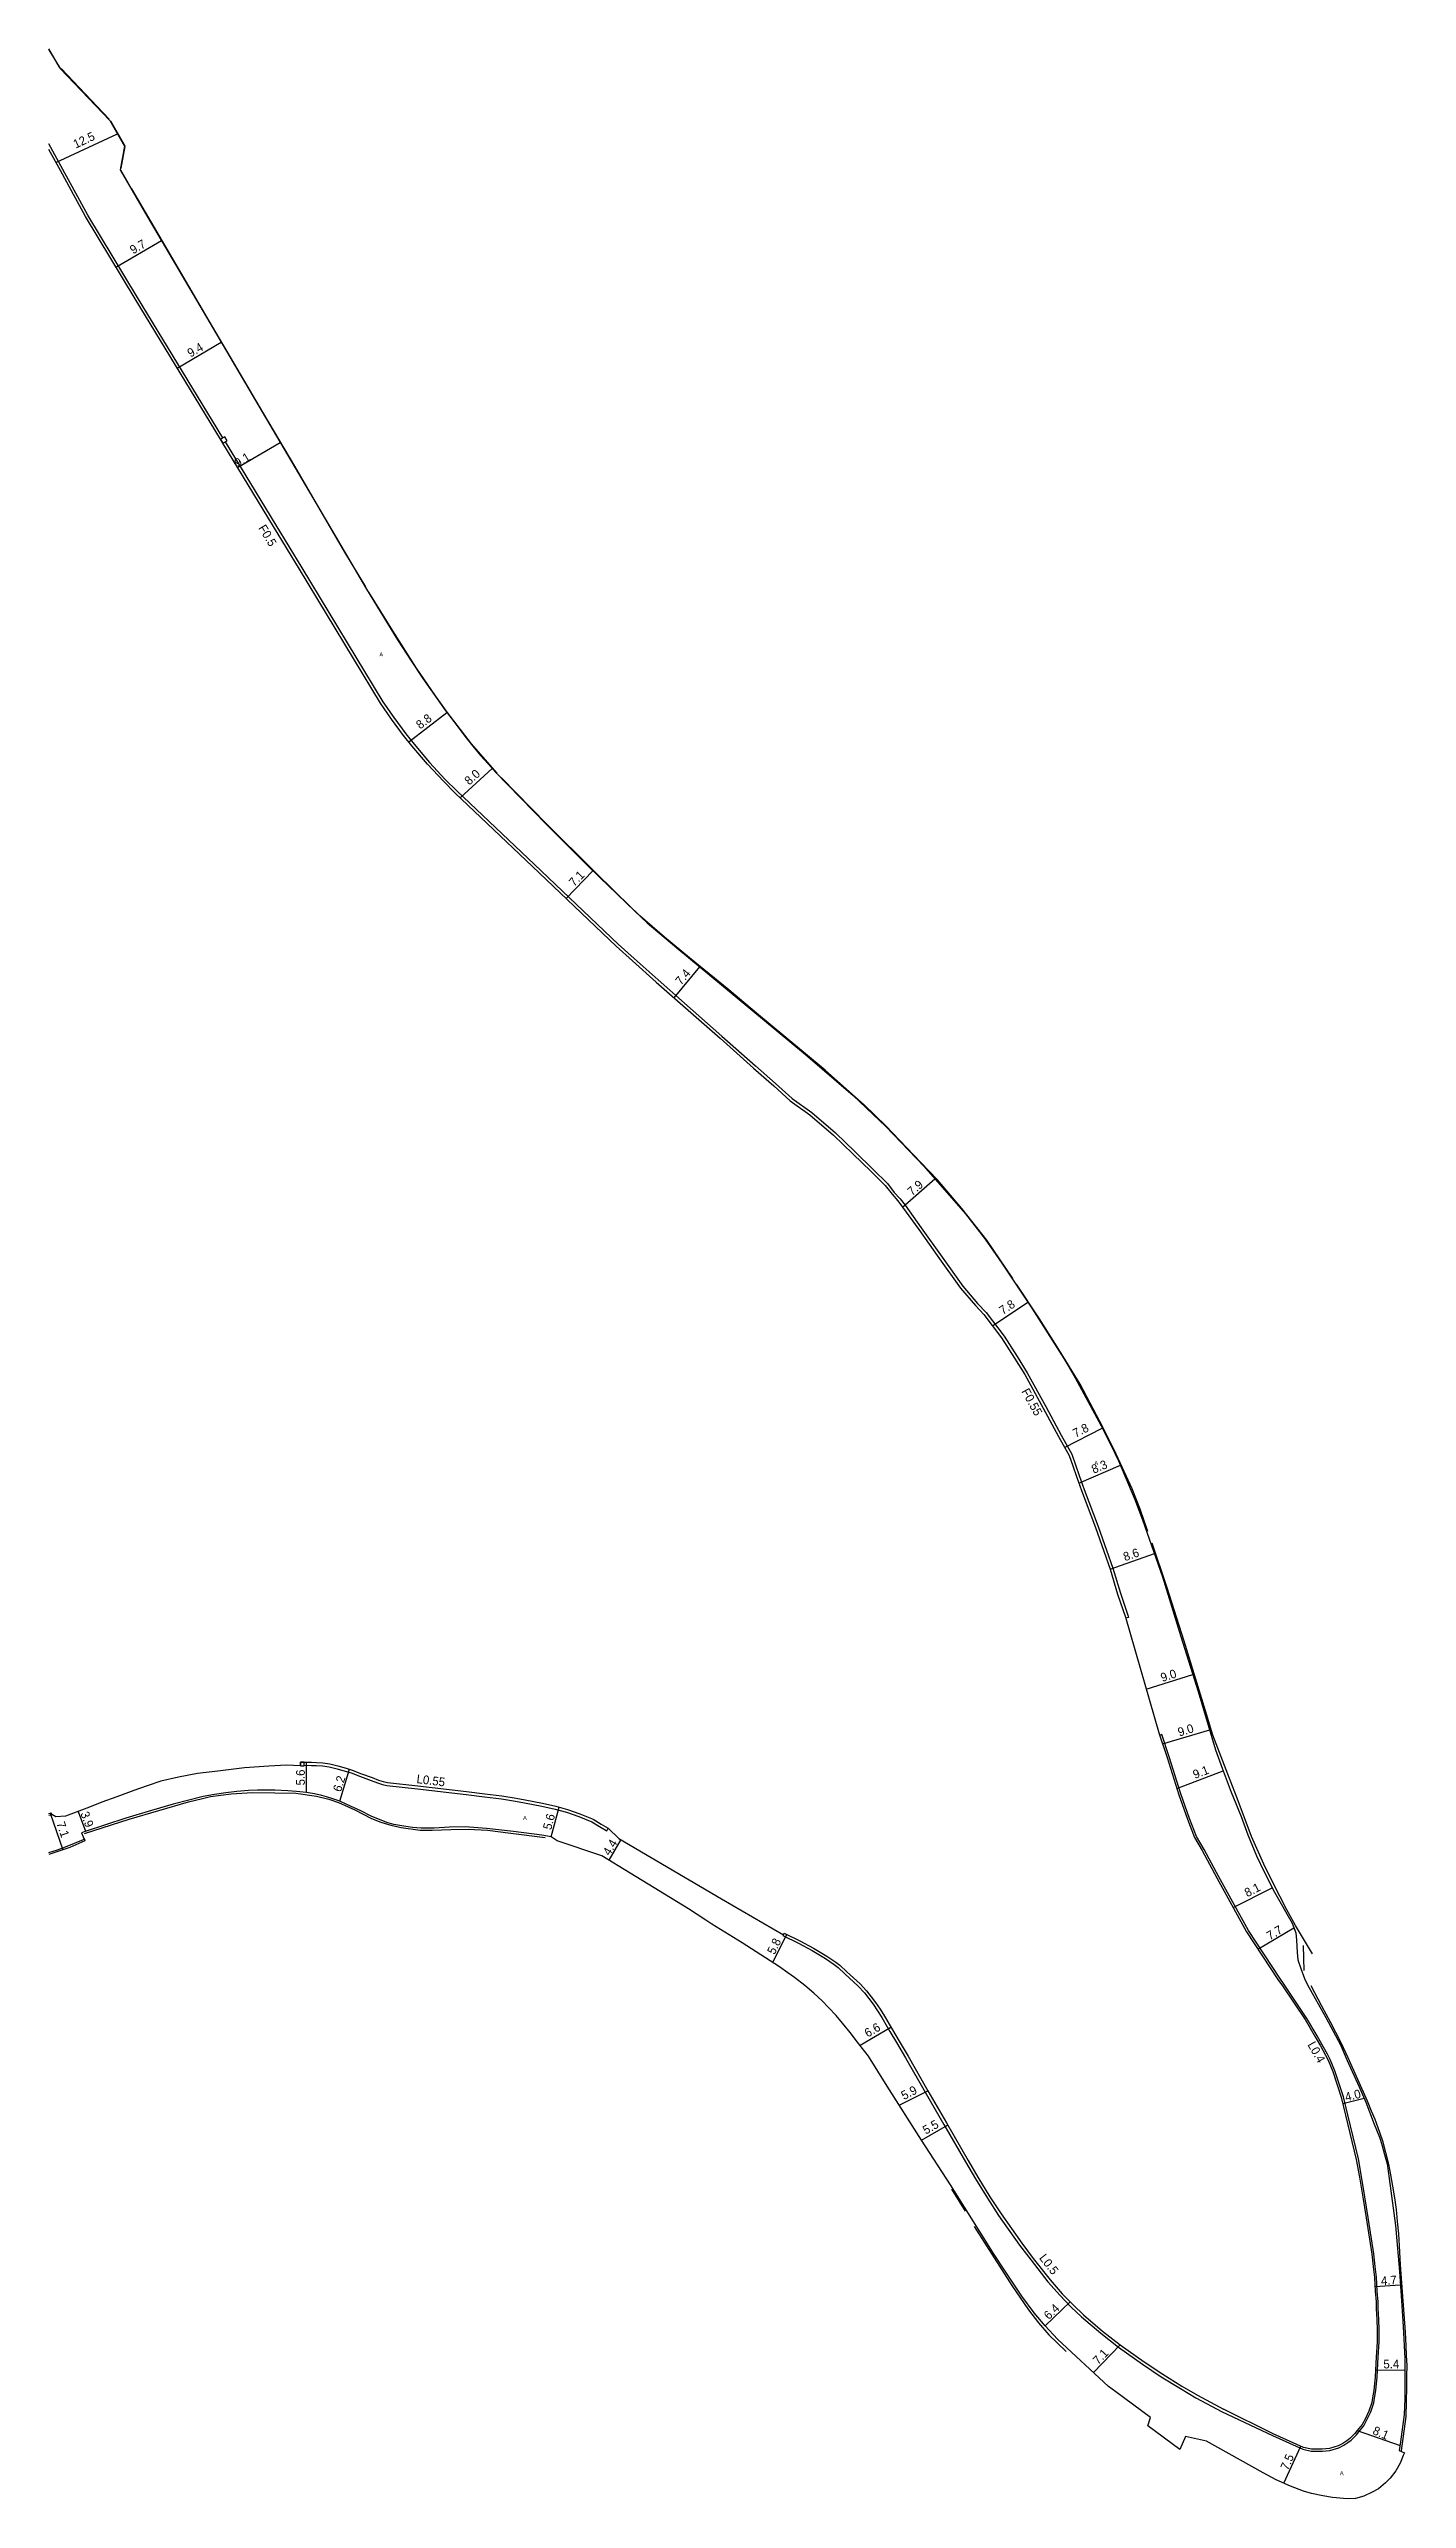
# Model space of a CAD drawing. Header units: metres. Extents: x -24000 to -20800, y -105000 to -102000.
# Drawn here: x -23200 to -22950.2, y -104368.9 to -103918.3 of the extents above; entities that cross this region are included whole.
import ezdxf

# ---------------------------------------------------------------- set-up
doc = ezdxf.new("R2010")
doc.units = ezdxf.units.M
doc.header["$LTSCALE"] = 2.5
for name, color, linetype in [('側溝・桝', 7, 'Continuous'), ('幅員', 7, 'Continuous'), ('歩道・分離帯・安全施設', 7, 'Continuous'), ('舗装', 7, 'Continuous'), ('道路', 7, 'Continuous')]:
    doc.layers.add(name, color=color, linetype=linetype)
doc.styles.get("Standard").update_dxf_attribs({"font": ''})
doc.styles.add('YOKO_DECO', font='')
doc.styles.get('Standard').set_extended_font_data('@MS PGothic')
doc.styles.get('YOKO_DECO').set_extended_font_data('MS PGothic')

msp = doc.modelspace()

# ---------------------------------------------------------------- texts
at = {"layer": '側溝・桝'}
for s, rotation, p in [('F0.5', 301, (-23161.56, -104006.41)), ('F0.55', 299, (-23021.21, -104165.18)), ('L0.55', 353, (-23132.46, -104237.2)), ('L0.4', 300, (-22968.59, -104285.31)), ('L0.5', 308, (-23017.97, -104324.56))]:
    msp.add_text(s, height=1.6, rotation=rotation, dxfattribs=at).set_placement(p)
at = {"layer": '幅員'}
for s, rotation, p in [('12.5', 25, (-23195.08, -103936.66)), ('9.7', 30, (-23184.54, -103956.12)), ('9.4', 30, (-23173.98, -103975.09)), ('9.1', 31, (-23165.3, -103995.31)), ('8.8', 37, (-23131.74, -104043.49)), ('8.0', 42, (-23122.7, -104053.79)), ('7.1', 46, (-23103.4, -104072.46)), ('7.4', 50, (-23083.74, -104090.6)), ('7.9', 41, (-23041.26, -104129.31)), ('7.8', 34, (-23024.56, -104151.16)), ('7.8', 27, (-23011.18, -104173.72)), ('8.3', 23, (-23007.85, -104180.34)), ('8.6', 19, (-23002.09, -104196.42)), ('9.0', 18, (-22995.24, -104218.64)), ('9.0', 17, (-22992.1, -104228.66)), ('5.6', 90, (-23152.95, -104237.63)), ('6.2', 73, (-23146.29, -104238.95)), ('9.1', 21, (-22989.23, -104236.46)), ('7.1', 289, (-23198.67, -104244.61)), ('3.9', 291, (-23194.25, -104242.8)), ('5.6', 75, (-23107.65, -104245.92)), ('4.4', 59, (-23096.88, -104250.68)), ('8.1', 27, (-22979.61, -104258.22)), ('7.7', 31, (-22975.45, -104266.15)), ('5.8', 64, (-23066.56, -104268.86)), ('6.6', 30, (-23049.43, -104284.03)), ('5.9', 27, (-23042.76, -104295.51)), ('4.0', 14, (-22961.42, -104295.75)), ('5.5', 30, (-23038.72, -104301.88)), ('4.7', 4, (-22954.97, -104329.56)), ('6.4', 44, (-23016.1, -104335.98)), ('7.1', 46, (-23007.03, -104344.26)), ('5.4', 1, (-22954.56, -104344.85)), ('8.1', 337, (-22956.68, -104356.86)), ('7.5', 66, (-22972.13, -104363.7))]:
    msp.add_text(s, height=1.6, rotation=rotation, dxfattribs=at).set_placement(p)
at = {"layer": '舗装', "style": 'YOKO_DECO'}
for p in [(-23139.23, -104030.03, 206.29), (-23007.74, -104178.7, 206.31), (-23112.81, -104243.98, 201.64), (-22962.58, -104364.49, 213.15)]:
    msp.add_text('A', height=0.75, dxfattribs=at).set_placement(p)

# ---------------------------------------------------------------- linework, layer by layer
at = {"layer": '側溝・桝'}
for points in [[(-23168.03, -103989.84), (-23183.72, -103964.01), (-23192.84, -103948.9), (-23194.69, -103945.51), (-23197.45, -103940.46), (-23200, -103935.78)], [(-23167.58, -103990.58), (-23158.29, -104005.88), (-23153.5, -104013.75), (-23138.6, -104038.37), (-23136.57, -104041.28), (-23134.39, -104044.24), (-23132.84, -104046.14), (-23130.02, -104049.52), (-23127.11, -104052.64), (-23125, -104054.74), (-23110.7, -104068.31), (-23095.33, -104082.93), (-23092.36, -104085.6), (-23087.93, -104089.48), (-23083.09, -104093.82), (-23076.22, -104099.83), (-23070.07, -104105.32), (-23066.35, -104108.57), (-23063.33, -104111.3), (-23059.7, -104113.89), (-23055.36, -104117.64), (-23051.75, -104121.13), (-23048.42, -104124.38), (-23045.79, -104126.95), (-23044.53, -104128.58), (-23043.47, -104129.79), (-23042.56, -104130.96), (-23039.6, -104135.09), (-23035.75, -104140.47), (-23031.93, -104145.85), (-23029.2, -104149.04), (-23027.64, -104150.68), (-23024.34, -104155.05), (-23021.94, -104158.77), (-23020.08, -104161.77), (-23016.65, -104167.98), (-23013.86, -104173.21), (-23011.89, -104176.72), (-23011.18, -104178.69), (-23010.51, -104180.65), (-23009.61, -104183.2), (-23007.01, -104190.04), (-23005.48, -104194.38), (-23004.32, -104197.69), (-23002.93, -104202.27), (-23001.49, -104206.54), (-23001.43, -104206.73), (-23001.96, -104206.88)], [(-23064.93, -104265.1), (-23065, -104265.25), (-23062.17, -104266.65), (-23059.65, -104268.01), (-23057.21, -104269.47), (-23055.59, -104270.55), (-23054.88, -104271.11), (-23053.62, -104272.28), (-23051.18, -104274.53), (-23050.02, -104275.75), (-23049.21, -104276.81), (-23048.39, -104277.85), (-23047.59, -104279.09), (-23046.81, -104280.34), (-23045.33, -104282.86), (-23044.1, -104284.92), (-23042.45, -104287.71), (-23038.83, -104294.03), (-23035.4, -104299.97), (-23031.41, -104306.87), (-23029.59, -104309.95), (-23027.4, -104313.54), (-23025.34, -104316.71), (-23021.51, -104322.15), (-23019.37, -104324.95), (-23016.26, -104328.9), (-23014.02, -104331.46), (-23011.97, -104333.57), (-23010.08, -104335.36), (-23006.55, -104338.38), (-23003.29, -104340.93), (-22998.87, -104344.08), (-22995.42, -104346.37), (-22991.9, -104348.56), (-22989.04, -104350.23), (-22984.21, -104352.82), (-22974.99, -104357.18), (-22969.41, -104359.71), (-22967.83, -104360.05), (-22966.68, -104360.07), (-22965.79, -104360.03), (-22964.41, -104359.93), (-22962.78, -104359.43), (-22961.87, -104358.95), (-22961.1, -104358.47), (-22960.5, -104358.02), (-22959.52, -104357.08), (-22959.08, -104356.5), (-22958.18, -104355.39), (-22957.59, -104354.32), (-22956.9, -104352.81), (-22956.32, -104351.18), (-22956.18, -104350.29), (-22955.96, -104348.92), (-22955.74, -104346.38), (-22955.54, -104342.79), (-22955.37, -104339.96), (-22955.37, -104337.81), (-22955.42, -104335.77), (-22955.52, -104333.84), (-22955.55, -104332.58), (-22955.71, -104330.63), (-22955.85, -104328.08), (-22956.08, -104326.08), (-22956.35, -104323.8), (-22957.36, -104317.11), (-22957.97, -104313.29), (-22958.57, -104309.58), (-22959.16, -104306.31), (-22961.13, -104298.2), (-22961.92, -104294.88), (-22963.49, -104290.11), (-22964.37, -104288.02), (-22964.84, -104287.03), (-22965.81, -104285.33), (-22966.75, -104283.68), (-22968.63, -104280.48), (-22972.82, -104274.25), (-22973.65, -104273.07), (-22979.41, -104264.33), (-22984.85, -104254.45), (-22987.54, -104249.43), (-22988.94, -104247.03), (-22990.23, -104243.7), (-22991.82, -104239.21), (-22993.95, -104232.38), (-22995.34, -104228.28), (-22995.72, -104228.41)], [(-23153.05, -104233.94), (-23151.73, -104233.95), (-23150.84, -104233.99), (-23149.71, -104234.06), (-23148.45, -104234.22), (-23147, -104234.58), (-23145.52, -104235), (-23144.41, -104235.34), (-23142.72, -104236.02), (-23140.76, -104236.74), (-23139.6, -104237.18), (-23138.67, -104237.46), (-23137.84, -104237.63), (-23132.25, -104238.28), (-23123.3, -104239.33), (-23119.91, -104239.76), (-23116.8, -104240.12), (-23114.17, -104240.56), (-23112.55, -104240.86), (-23109.34, -104241.48), (-23106.93, -104242), (-23104.8, -104242.58), (-23102.55, -104243.37), (-23100.15, -104244.32), (-23098.74, -104245.22), (-23097.42, -104246), (-23097.14, -104245.52)], [(-23200, -104243.13), (-23199.5, -104242.99)]]:
    msp.add_lwpolyline(points, dxfattribs=at)
for points in [[(-23168.02, -103990.83), (-23167.24, -103990.38), (-23167.67, -103989.63), (-23168.47, -103990.09)], [(-23153.77, -104233.37), (-23153.77, -104234.05), (-23153.06, -104234.06), (-23153.05, -104233.38)]]:
    msp.add_lwpolyline(points, close=True, dxfattribs=at)
at = {"layer": '幅員'}
for points in [[(-23198.72, -103939.19), (-23187.42, -103933.92)], [(-23187.68, -103958.44), (-23179.33, -103953.54)], [(-23176.42, -103977.01), (-23168.33, -103972.26)], [(-23165.3, -103995.31), (-23157.48, -103990.7)], [(-23133.84, -104045.72), (-23126.81, -104040.35)], [(-23124.39, -104056.02), (-23118.46, -104050.66)], [(-23104.91, -104074.52), (-23099.96, -104069.48)], [(-23085.04, -104092.82), (-23080.31, -104087.1)], [(-23042.99, -104131.29), (-23037.06, -104126.09)], [(-23026.47, -104153.13), (-23019.96, -104148.77)], [(-23013.21, -104175.48), (-23006.27, -104171.96)], [(-23010.6, -104182.04), (-23002.95, -104178.77)], [(-23004.84, -104197.86), (-22996.7, -104195.02)], [(-22998.18, -104219.94), (-22989.62, -104217.22)], [(-22995.18, -104230), (-22986.52, -104227.43)], [(-23152.65, -104238.94), (-23152.61, -104233.38)], [(-23146.53, -104240.56), (-23144.72, -104234.66)], [(-22992.55, -104238.21), (-22984.06, -104234.95)], [(-23107.62, -104247.07), (-23106.15, -104241.63)], [(-23199.81, -104242.73), (-23197.48, -104249.48)], [(-23194.64, -104242.41), (-23193.28, -104246.06)], [(-23097, -104251.41), (-23094.76, -104247.61)], [(-22982.22, -104260.08), (-22975.03, -104256.44)], [(-22977.65, -104267.74), (-22971.02, -104263.84)], [(-23066.86, -104270.22), (-23064.28, -104265.02)], [(-23050.83, -104285.42), (-23045.16, -104282.11)], [(-23043.61, -104296.42), (-23038.38, -104293.77)], [(-22962.05, -104296.1), (-22958.12, -104295.13)], [(-23039.51, -104302.85), (-23034.73, -104300.09)], [(-22956.12, -104329.8), (-22951.46, -104329.49)], [(-23016.76, -104337.03), (-23012.2, -104332.58)], [(-23007.89, -104345.61), (-23002.97, -104340.51)], [(-22956.04, -104345.16), (-22950.62, -104345.08)], [(-22959.37, -104356.27), (-22951.51, -104358.99)], [(-22972.87, -104365.96), (-22969.78, -104359.14)]]:
    msp.add_lwpolyline(points, dxfattribs=at)
at = {"layer": '歩道・分離帯・安全施設'}
for points in [[(-23198.04, -103921.65), (-23200, -103918.33)], [(-23197.77, -103921.92), (-23188.95, -103931.25)], [(-23188.71, -103931.57), (-23186.07, -103936.14)], [(-23186.05, -103936.28), (-23186.78, -103940.25)], [(-23185.35, -103943.04), (-23186.76, -103940.62)], [(-23141.75, -104017.24), (-23145.56, -104010.83), (-23150.38, -104002.62), (-23154.81, -103995.03), (-23160.65, -103985.14), (-23165.37, -103977.11), (-23170.49, -103968.42), (-23176.21, -103958.7), (-23184.76, -103944.05)], [(-23117.59, -104051.49), (-23122.28, -104046.09), (-23125.56, -104041.89), (-23126.76, -104040.27), (-23128.94, -104037.29), (-23132.41, -104032.19), (-23136.77, -104025.35), (-23141.17, -104018.21)], [(-23022.71, -104144.41), (-23027.49, -104137.4), (-23032.1, -104131.52), (-23036.59, -104126.29), (-23039.62, -104123.06), (-23046.06, -104116.35), (-23050.1, -104112.49), (-23057.27, -104106.13), (-23064.46, -104100.1), (-23069.88, -104095.61), (-23074.98, -104091.34), (-23082.2, -104085.45), (-23086.8, -104081.66), (-23091.35, -104077.71), (-23095.63, -104073.55), (-23099.94, -104069.35), (-23108.43, -104060.9), (-23116.82, -104052.28)], [(-22997.87, -104190.94), (-22999.33, -104186.86), (-23000.8, -104183.08), (-23003.73, -104176.73), (-23006.1, -104171.86), (-23010.37, -104163.88), (-23013.95, -104157.94), (-23017.85, -104151.82), (-23022.05, -104145.48)], [(-22967.6, -104268.58), (-22970.74, -104263.38), (-22972.31, -104260.5), (-22974.87, -104255.59), (-22976.56, -104252.09), (-22978.81, -104247), (-22981.48, -104239.96), (-22983.21, -104235.54), (-22985.96, -104228.41), (-22987.29, -104223.92), (-22991.24, -104211.09), (-22994.42, -104201.1), (-22997.08, -104193.11)], [(-23193.48, -104246.5), (-23185.24, -104243.83), (-23174.33, -104240.64), (-23171.79, -104240.04), (-23170.31, -104239.7), (-23166.48, -104239.21), (-23162.55, -104238.95), (-23158.47, -104238.97), (-23154.59, -104239.06), (-23150.77, -104239.6), (-23148.55, -104240.18), (-23146.77, -104240.79), (-23143.75, -104242.15), (-23140.67, -104243.7), (-23138.94, -104244.41), (-23137.11, -104244.97), (-23135.25, -104245.36), (-23131.72, -104245.88), (-23129.5, -104245.86), (-23126.08, -104245.74), (-23122.91, -104245.67), (-23119.33, -104245.87), (-23115.04, -104246.42), (-23108.73, -104247.22)], [(-23200, -104249.96), (-23198.42, -104249.46), (-23196.96, -104248.93), (-23193.37, -104247.45)], [(-22969.12, -104271.68), (-22969.27, -104267.05)], [(-22951.22, -104359.99), (-22950.41, -104353.69), (-22950.29, -104348.28), (-22950.24, -104346.23), (-22950.23, -104344.28), (-22950.3, -104342.46), (-22950.37, -104340.71), (-22950.52, -104338.2), (-22951.42, -104325.77), (-22951.61, -104322.33), (-22951.76, -104320.09), (-22951.97, -104317.84), (-22952.18, -104315.65), (-22952.47, -104313.48), (-22952.86, -104311.35), (-22953.22, -104309.26), (-22953.59, -104307.29), (-22954.1, -104305.16), (-22954.64, -104303.21), (-22955.21, -104301.44), (-22956.11, -104299.05), (-22956.74, -104297.55), (-22957.49, -104295.7), (-22961.05, -104287.75), (-22962.36, -104284.96), (-22964.29, -104281.16), (-22965.88, -104278.23), (-22967.85, -104274.52)], [(-23033.99, -104311.88), (-23031.49, -104315.94)], [(-23029.82, -104318.74), (-23022.92, -104329.61), (-23019.83, -104334.09), (-23018.01, -104336.48), (-23016.09, -104338.67), (-23012.94, -104341.73)]]:
    msp.add_lwpolyline(points, dxfattribs=at)
at = {"layer": '道路'}
for points in [[(-23200, -103918.5), (-23197.95, -103921.91), (-23188.82, -103931.51), (-23186.11, -103936.19), (-23186.9, -103940.53), (-23181.79, -103949.34), (-23176.73, -103957.97), (-23171.64, -103966.62), (-23161.42, -103984.01), (-23151.5, -104000.84), (-23141.59, -104017.65), (-23135.91, -104026.96), (-23133.54, -104030.63), (-23131.22, -104034.09), (-23127.15, -104039.91), (-23125.56, -104041.99), (-23123.5, -104044.69), (-23122.03, -104046.53), (-23120.63, -104048.22), (-23119.24, -104049.8), (-23117.81, -104051.38), (-23115.69, -104053.59), (-23108.48, -104060.96), (-23101.23, -104068.23), (-23098.7, -104070.71), (-23092.25, -104076.9), (-23089.99, -104079.03), (-23084.5, -104083.63), (-23076.3, -104090.42), (-23060.84, -104103.22), (-23052.12, -104110.79), (-23046.06, -104116.47), (-23039.09, -104123.77), (-23031.44, -104132.51), (-23029.73, -104134.73), (-23027.83, -104137.2), (-23025.88, -104139.98), (-23024.76, -104141.6), (-23019.21, -104149.89), (-23013.33, -104159.11), (-23012.4, -104160.67), (-23011.24, -104162.67), (-23006.49, -104171.53), (-23004.73, -104175), (-23003.29, -104177.97), (-23000.26, -104185.06), (-22998.86, -104188.81), (-22995.2, -104199.31), (-22991.84, -104210.24), (-22988.62, -104220.37), (-22985.43, -104231.12), (-22984.24, -104234.48), (-22982.55, -104238.88), (-22980.76, -104243.33), (-22979.49, -104246.71), (-22977.91, -104250.6), (-22976.52, -104253.51), (-22974.62, -104257.25), (-22971.37, -104262.99), (-22970.65, -104264.75), (-22970.57, -104266.12), (-22970.45, -104268.37), (-22970.32, -104269.68), (-22969.75, -104271.29), (-22969.06, -104273.14), (-22968.54, -104274.29), (-22965.13, -104280.33), (-22962.46, -104285.37), (-22961.21, -104288.25), (-22959, -104293.06), (-22957.79, -104295.9), (-22956.25, -104299.93), (-22955.29, -104302.3), (-22954.88, -104303.67), (-22954.36, -104305.53), (-22953.9, -104307.24), (-22953.5, -104309.9), (-22952.37, -104318.55), (-22951.63, -104327.03), (-22951.32, -104331.5), (-22950.94, -104337.12), (-22950.65, -104343), (-22950.61, -104346), (-22950.64, -104348.13), (-22950.64, -104350.42), (-22950.73, -104353.29), (-22951.41, -104358.36), (-22951.65, -104359.93), (-22950.69, -104360.35), (-22950.92, -104360.88), (-22951.51, -104362.24), (-22952.27, -104363.7), (-22953.32, -104365), (-22954.18, -104365.9), (-22955.49, -104366.96), (-22956.62, -104367.62), (-22958.19, -104368.36), (-22959.73, -104368.74), (-22961.25, -104368.85), (-22963.94, -104368.57), (-22965.69, -104368.28), (-22967.77, -104367.82), (-22969.27, -104367.41), (-22971.63, -104366.52), (-22974.32, -104365.3), (-22976.71, -104364.04), (-22987.08, -104358.24), (-22990.96, -104357.34), (-22992, -104359.74)], [(-23088.31, -104089.9), (-23092.69, -104085.98), (-23095.67, -104083.3), (-23111.05, -104068.68), (-23125.36, -104055.1), (-23127.47, -104052.99), (-23130.4, -104049.86), (-23133.24, -104046.46), (-23134.79, -104044.55), (-23136.99, -104041.58), (-23139.03, -104038.65), (-23153.94, -104014.01), (-23158.72, -104006.14), (-23168.02, -103990.83), (-23168.47, -103990.09), (-23184.16, -103964.27), (-23193.28, -103949.16), (-23195.14, -103945.75), (-23197.9, -103940.7), (-23200, -103936.84)], [(-23088.31, -104089.9), (-23083.45, -104094.23), (-23076.58, -104100.24), (-23070.43, -104105.73), (-23066.71, -104108.98), (-23063.67, -104111.73), (-23060.04, -104114.32), (-23055.73, -104118.04), (-23052.13, -104121.52), (-23048.8, -104124.77), (-23046.2, -104127.31), (-23044.95, -104128.93), (-23043.89, -104130.14), (-23042.99, -104131.29), (-23040.04, -104135.41), (-23036.19, -104140.79), (-23032.36, -104146.19), (-23029.6, -104149.4), (-23028.06, -104151.03), (-23024.79, -104155.36), (-23022.4, -104159.06), (-23020.55, -104162.05), (-23017.13, -104168.24), (-23014.34, -104173.47), (-23012.39, -104176.95), (-23011.69, -104178.87), (-23011.02, -104180.83), (-23010.12, -104183.39), (-23007.52, -104190.23), (-23006, -104194.56), (-23004.84, -104197.86), (-23003.45, -104202.44), (-23002.01, -104206.7), (-22995.81, -104228.15), (-22994.34, -104232.5), (-22992.2, -104239.34), (-22990.61, -104243.84), (-22989.3, -104247.21), (-22987.89, -104249.63), (-22985.21, -104254.65), (-22979.76, -104264.54), (-22973.98, -104273.3), (-22973.16, -104274.48), (-22968.98, -104280.7), (-22967.1, -104283.89), (-22966.16, -104285.53), (-22965.2, -104287.22), (-22964.74, -104288.18), (-22963.87, -104290.25), (-22962.31, -104294.99), (-22961.52, -104298.3), (-22959.56, -104306.4), (-22958.97, -104309.65), (-22958.37, -104313.35), (-22957.76, -104317.17), (-22956.72, -104323.85), (-22956.45, -104326.12), (-22956.22, -104328.11), (-22956.07, -104330.65), (-22955.92, -104332.6), (-22955.88, -104333.86), (-22955.78, -104335.78), (-22955.74, -104337.81), (-22955.74, -104339.94), (-22955.91, -104342.77), (-22956.1, -104346.36), (-22956.32, -104348.88), (-22956.55, -104350.24), (-22956.68, -104351.08), (-22957.24, -104352.68), (-22957.92, -104354.15), (-22958.49, -104355.18), (-22959.37, -104356.27), (-22959.8, -104356.83), (-22960.74, -104357.74), (-22961.31, -104358.17), (-22962.05, -104358.63), (-22962.92, -104359.09), (-22964.48, -104359.57), (-22965.81, -104359.67), (-22966.69, -104359.7), (-22967.79, -104359.68), (-22969.29, -104359.36), (-22974.83, -104356.85), (-22983.98, -104352.36)], [(-23153.77, -104234.05), (-23156.31, -104233.9), (-23159.59, -104234.07), (-23164.03, -104234.43), (-23168.92, -104234.99), (-23172.66, -104235.42), (-23176.17, -104236.14), (-23179.42, -104236.87), (-23181.96, -104237.72), (-23184.42, -104238.58), (-23187.52, -104239.74), (-23190.27, -104240.74), (-23192.56, -104241.62), (-23196.96, -104243.29), (-23198.72, -104243.44), (-23199.5, -104242.99), (-23199.6, -104242.67)], [(-23153.77, -104234.05), (-23153.77, -104233.37), (-23151.72, -104233.39), (-23150.81, -104233.43), (-23149.66, -104233.5), (-23148.35, -104233.67), (-23146.86, -104234.04), (-23145.36, -104234.47), (-23144.22, -104234.81), (-23142.51, -104235.5), (-23140.56, -104236.21), (-23139.42, -104236.65), (-23138.53, -104236.92), (-23137.75, -104237.08), (-23132.18, -104237.72), (-23123.23, -104238.78), (-23119.85, -104239.21), (-23116.73, -104239.57), (-23114.08, -104240.01), (-23112.44, -104240.31), (-23109.23, -104240.93), (-23106.8, -104241.46), (-23104.63, -104242.04), (-23102.35, -104242.85), (-23099.89, -104243.82), (-23098.44, -104244.74), (-23097.14, -104245.52)], [(-22997.91, -104355.43), (-22997.4, -104353.87), (-23003.79, -104349.12), (-23005.13, -104348.18), (-23014.49, -104339.47), (-23016.76, -104337.03), (-23018.83, -104334.61), (-23021.05, -104331.56), (-23024.13, -104326.98), (-23026.18, -104323.88), (-23034.19, -104311.1), (-23039.51, -104302.85), (-23045.86, -104292.91), (-23049.29, -104287.45), (-23051.28, -104284.83), (-23052.65, -104283.05), (-23054.03, -104281.38), (-23055.25, -104279.95), (-23056.61, -104278.48), (-23057.8, -104277.23), (-23059.32, -104275.84), (-23061.01, -104274.42), (-23062.88, -104272.98), (-23064.08, -104272.08), (-23065.66, -104270.98), (-23072.52, -104266.61), (-23078.09, -104263.15), (-23079.22, -104262.4), (-23082.38, -104260.35), (-23093.09, -104253.77), (-23098.35, -104250.6), (-23106.55, -104247.8), (-23107.62, -104247.07), (-23109.37, -104246.79), (-23114.58, -104246.11), (-23119.51, -104245.57), (-23123.43, -104245.23), (-23126.35, -104245.31), (-23129.14, -104245.51), (-23131.56, -104245.49), (-23133.17, -104245.39), (-23134.72, -104245.11), (-23136.6, -104244.8), (-23137.88, -104244.43), (-23140.74, -104243.28), (-23142.67, -104242.29), (-23145.2, -104241.12), (-23146.53, -104240.56), (-23147.81, -104240.09), (-23148.96, -104239.74), (-23149.84, -104239.49), (-23151.17, -104239.19), (-23152.65, -104238.94), (-23154.5, -104238.74), (-23156.09, -104238.62), (-23158.45, -104238.54), (-23159.77, -104238.51), (-23161.68, -104238.54), (-23163.31, -104238.6), (-23165.43, -104238.76), (-23167.47, -104238.97), (-23169.58, -104239.29), (-23171.66, -104239.67), (-23174.27, -104240.34), (-23177.14, -104241.1), (-23181.17, -104242.27), (-23185.89, -104243.68), (-23193.35, -104246.08), (-23194.03, -104246.34), (-23193.42, -104247.8), (-23196.18, -104249.03), (-23200, -104250.35)], [(-23200, -104242.78), (-23199.6, -104242.67)], [(-23097.14, -104245.52), (-23095.17, -104247.37), (-23076.29, -104258.52), (-23064.93, -104265.1)], [(-23064.93, -104265.1), (-23064.77, -104264.78), (-23061.93, -104266.19), (-23059.39, -104267.56), (-23056.94, -104269.03), (-23055.28, -104270.12), (-23054.54, -104270.71), (-23053.26, -104271.89), (-23050.82, -104274.15), (-23049.62, -104275.41), (-23048.8, -104276.49), (-23047.97, -104277.54), (-23047.15, -104278.81), (-23046.36, -104280.07), (-23044.88, -104282.59), (-23043.65, -104284.65), (-23041.99, -104287.44), (-23038.38, -104293.77), (-23034.95, -104299.71), (-23030.95, -104306.61), (-23029.14, -104309.68), (-23026.96, -104313.26), (-23024.9, -104316.42), (-23021.09, -104321.84), (-23018.96, -104324.63), (-23015.86, -104328.57), (-23013.64, -104331.1), (-23011.6, -104333.19), (-23009.73, -104334.97), (-23006.22, -104337.98), (-23002.97, -104340.51), (-22998.58, -104343.65), (-22995.14, -104345.93), (-22991.62, -104348.11), (-22988.79, -104349.77), (-22983.98, -104352.36)], [(-22992, -104359.74), (-22997.91, -104355.43)]]:
    msp.add_lwpolyline(points, dxfattribs=at)

msp.set_redraw_order([(e.dxf.handle, doc.entitydb.next_handle()) for e in msp.query("TEXT MTEXT ATTDEF DIMENSION ARC_DIMENSION")])  # texts and dimensions are drawn at this point

doc.saveas('drawing.dxf')
